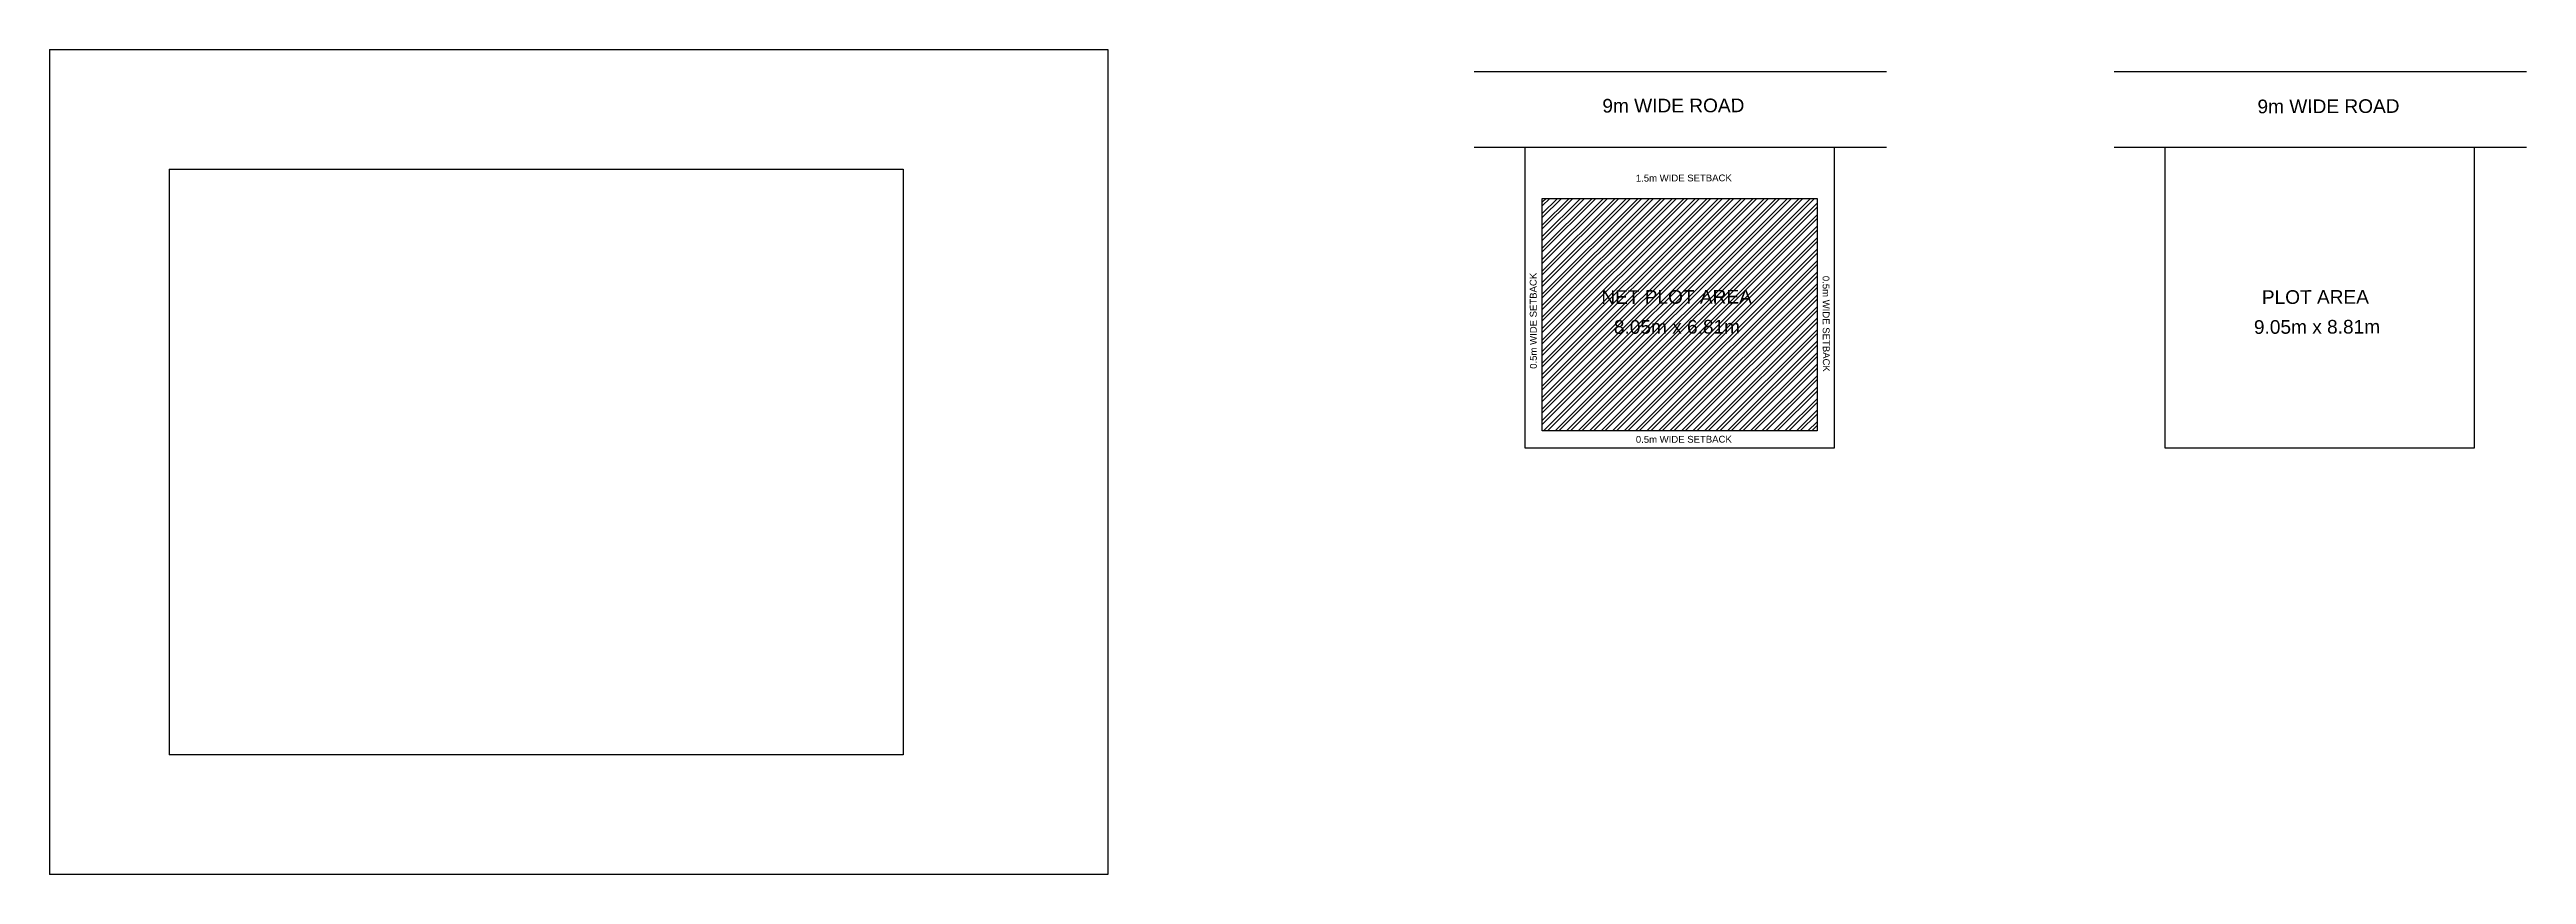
# Model space of a CAD drawing. Header units: millimetres. Extents: x 0 to 454357, y 0 to 194260.
# Drawn here: x 381805 to 454357, y 125325 to 149475 of the extents above; entities that cross this region are included whole.
import ezdxf

# ---------------------------------------------------------------- set-up
doc = ezdxf.new("R2010")
doc.units = ezdxf.units.MM
doc.styles.get("Standard").update_dxf_attribs({"font": 'arial.ttf'})

msp = doc.modelspace()

# ---------------------------------------------------------------- texts
for s, height, rotation, p in [('9m WIDE ROAD', 400, 0.175557, (427290, 147630)), ('9m WIDE ROAD', 400, 0.175557, (446478.8, 147610)), ('1.5m WIDE SETBACK', 200, 0.175557, (428270, 145610)), ('0.5m WIDE SETBACK', 200, 90.175557, (425370, 140130)), ('NET PLOT AREA', 400, 0.175557, (427258.3, 142027)), ('0.5m WIDE SETBACK', 200, 270.175557, (433740, 142850)), ('PLOT AREA', 400, 0.175557, (446606.7, 142027)), ('8.05m x 6.81m', 400, 0.175557, (427626.5, 141152.2)), ('9.05m x 8.81m', 400, 0.175557, (446374.6, 141152.2)), ('0.5m WIDE SETBACK', 200, 0.175557, (428270, 137960))]:
    msp.add_text(s, height=height, rotation=rotation).set_placement(p)

# ---------------------------------------------------------------- hatches: boundary and pattern name
h = msp.add_hatch()
h.set_pattern_fill('ANSI32', color=256, scale=25)
h.paths.add_polyline_path([(425530.5, 145119.6), (425530.5, 138309.6), (433580.5, 138309.6), (433580.5, 145119.6)])
h.paths.add_polyline_path([(427524.7, 141043), (431424.9, 141054.9), (431423.1, 141667.6), (427522.8, 141655.7)], flags=24)
h.paths.add_polyline_path([(427155.2, 141916.4), (431772.2, 141930.5), (431770.3, 142551.4), (427153.3, 142537.2)], flags=24)

# ---------------------------------------------------------------- linework, layer by layer
for p, q in [((381805.5, 149475.3), (412805.5, 149475.3)), ((381805.5, 149475.3), (381805.5, 125325.3)), ((412805.5, 149475.3), (412805.5, 125325.3)), ((423530.5, 148829.5), (435608.6, 148829.5)), ((442278.6, 148829.5), (454356.7, 148829.5)), ((423530.5, 146619.6), (435608.6, 146619.6)), ((425030.5, 137809.6), (425030.5, 146619.6)), ((434080.5, 146619.6), (434080.5, 137809.6)), ((442278.6, 146619.6), (454356.7, 146619.6)), ((443778.6, 137809.6), (443778.6, 146619.6)), ((452828.6, 146619.6), (452828.6, 137809.6)), ((385305.5, 145975.3), (406805.5, 145975.3)), ((385305.5, 145975.3), (385305.5, 128825.3)), ((406805.5, 145975.3), (406805.5, 128825.3)), ((412805.5, 145975.3), (412805.5, 128825.3)), ((425530.5, 138309.6), (425530.5, 145119.6)), ((425530.5, 145119.6), (433580.5, 145119.6)), ((433580.5, 145119.6), (433580.5, 138309.6)), ((433580.5, 138309.6), (425530.5, 138309.6)), ((434080.5, 137809.6), (425030.5, 137809.6)), ((452828.6, 137809.6), (443778.6, 137809.6)), ((406805.5, 128825.3), (385305.5, 128825.3)), ((412805.5, 125325.3), (381805.5, 125325.3))]:
    msp.add_line(p, q)

msp.set_redraw_order([(e.dxf.handle, doc.entitydb.next_handle()) for e in msp.query("TEXT MTEXT ATTDEF DIMENSION ARC_DIMENSION")])  # texts and dimensions are drawn at this point

doc.saveas('drawing.dxf')
